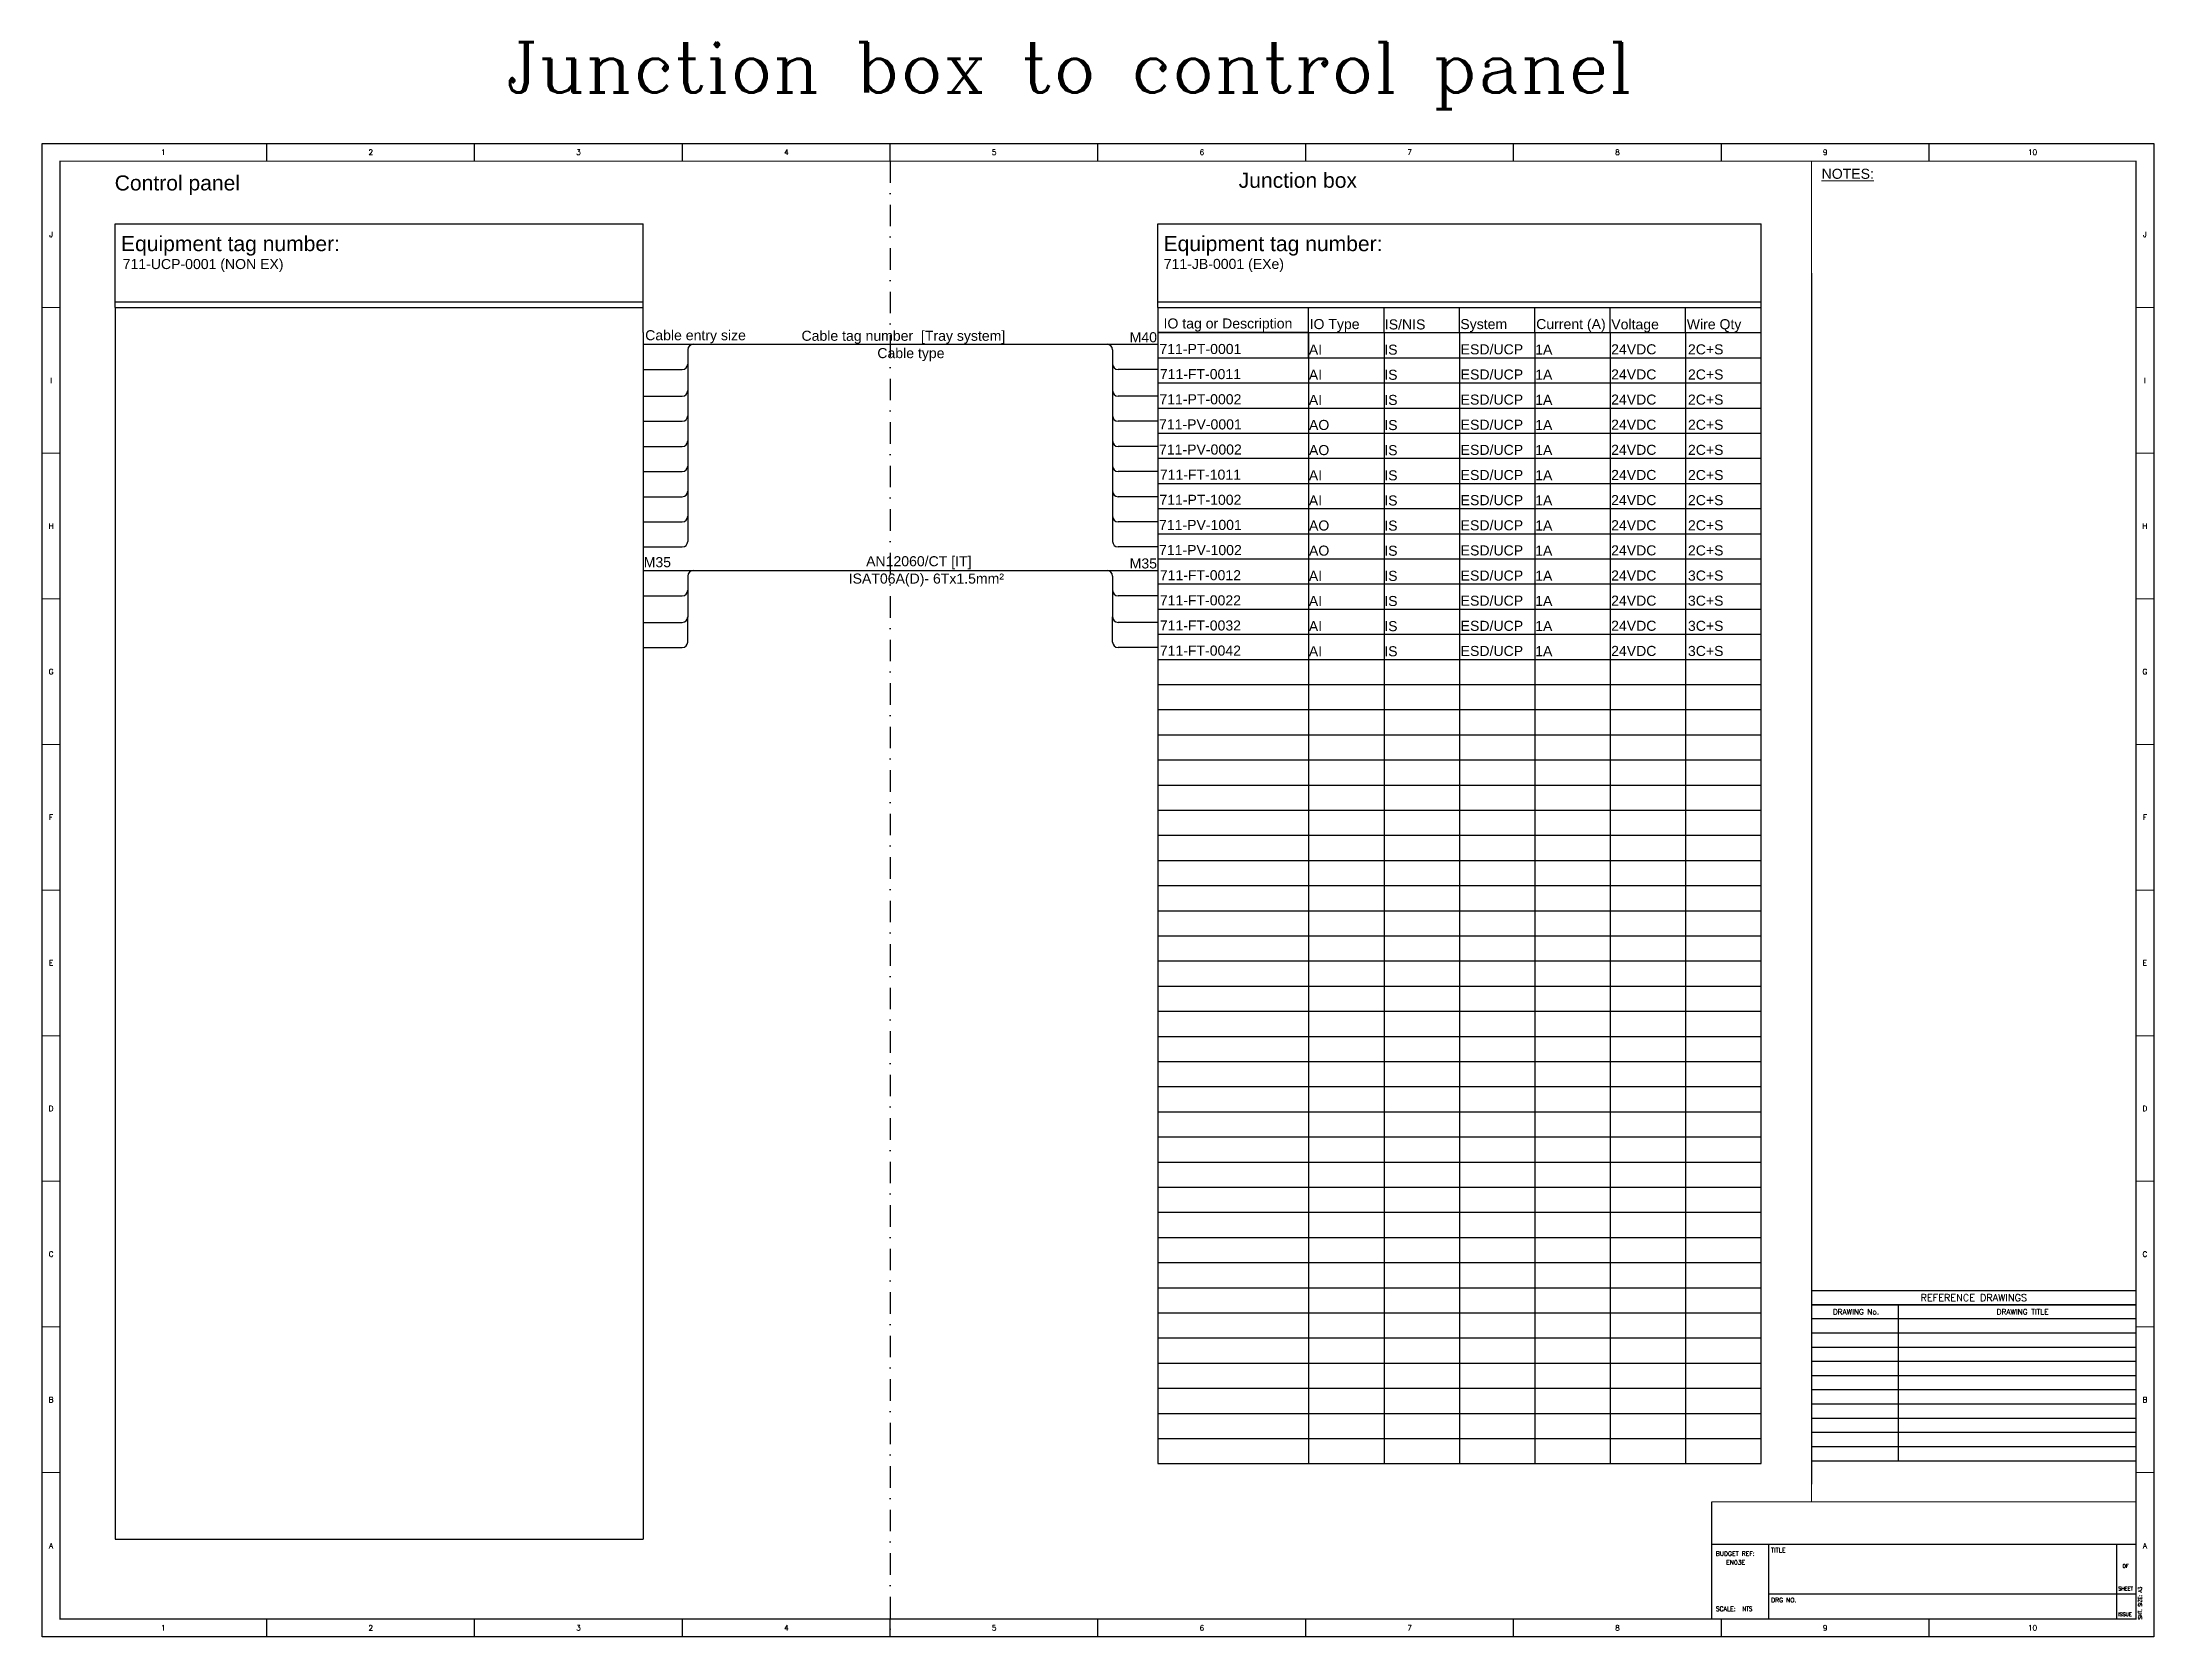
# Model space of a CAD drawing. Header units: millimetres. Extents: x 1546 to 3944, y 8323 to 8646.
# Drawn here: x 3029.4 to 3449.4, y 8323 to 8640.2 of the extents above; entities that cross this region are included whole.
import ezdxf
from ezdxf.enums import TextEntityAlignment as Align

# ---------------------------------------------------------------- set-up
doc = ezdxf.new("R2010")
doc.units = ezdxf.units.MM
doc.linetypes.add('DGN Style 4', pattern=[8.553394, 4.276697, -2.138348, 0, -2.138348])
for name, color, linetype in [('BORDER', 131, 'Continuous'), ('CABLE', 1, 'Continuous'), ('LOCATION', 4, 'Continuous')]:
    doc.layers.add(name, color=color, linetype=linetype)
doc.layers.add('Text', color=7, linetype='Continuous', lineweight=13)
doc.styles.add('Arial', font='arial.ttf', dxfattribs={"width": 0.9, "height": 225})
doc.styles.add('ROMANC', font='romanc.shx')
doc.styles.add('ROMANS', font='romans.shx', dxfattribs={"height": 3})

msp = doc.modelspace()

# ---------------------------------------------------------------- texts
at = {"linetype": 'ByBlock', "lineweight": -2, "style": 'ROMANS'}
for s, p in [('1', (3053.47, 8618.28)), ('2', (3094.71, 8618.28)), ('3', (3136.04, 8618.28)), ('4', (3177.37, 8618.28)), ('5', (3218.7, 8618.28)), ('6', (3260.03, 8618.28)), ('7', (3301.35, 8618.28)), ('8', (3342.68, 8618.28)), ('9', (3384.01, 8618.28)), ('10', (3425.25, 8618.28)), ('J', (3031.13, 8601.94)), ('J', (3447.59, 8601.94)), ('I', (3031.13, 8572.89)), ('I', (3447.59, 8572.89)), ('H', (3031.13, 8543.92)), ('H', (3447.59, 8543.92)), ('G', (3031.13, 8514.96)), ('G', (3447.59, 8514.96)), ('F', (3031.13, 8485.99)), ('F', (3447.59, 8485.99)), ('E', (3031.13, 8457.03)), ('E', (3447.59, 8457.03)), ('D', (3031.13, 8428.06)), ('D', (3447.59, 8428.06)), ('C', (3031.13, 8399.1)), ('C', (3447.59, 8399.1)), ('B', (3031.13, 8370.13)), ('B', (3447.59, 8370.13)), ('A', (3031.13, 8341.08)), ('A', (3447.59, 8341.08)), ('1', (3053.47, 8324.74)), ('2', (3094.71, 8324.74)), ('3', (3136.04, 8324.74)), ('4', (3177.37, 8324.74)), ('5', (3218.7, 8324.74)), ('6', (3260.03, 8324.74)), ('7', (3301.35, 8324.74)), ('8', (3342.68, 8324.74)), ('9', (3384.01, 8324.74)), ('10', (3425.25, 8324.74))]:
    msp.add_text(s, height=1.06, dxfattribs=at).set_placement(p, align=Align.MIDDLE_CENTER)
at = {"layer": 'BORDER', "color": 7, "ltscale": 0.25, "style": 'ROMANC'}
msp.add_text('Junction box to control panel', height=10, dxfattribs=at).set_placement((3121.57, 8640.17), align=Align.TOP_LEFT)
at = {"layer": 'BORDER'}
for s, height, style, p in [('DRAWING No.', 1.0597, 'ROMANS', (3390.13, 8387.62)), ('REFERENCE DRAWINGS', 1.413, 'ROMANC', (3413.56, 8390.44)), ('DRAWING TITLE', 1.0597, 'ROMANS', (3423.28, 8387.62))]:
    msp.add_text(s, height=height, dxfattribs=dict(at, style=style)).set_placement(p, align=Align.MIDDLE)
for s, height, style, p in [('BUDGET REF:', 0.8831, 'ROMANC', (3362.24, 8339.08)), ('EN03E', 0.883, 'ROMANC', (3364.3, 8337.33)), ('TITLE', 0.883, 'ROMANC', (3373.25, 8339.76)), ('SCALE:', 0.883, 'ROMANC', (3362.24, 8328.09)), ('DRG NO.', 0.883, 'ROMANC', (3373.25, 8329.84)), ('ISSUE', 0.706, 'ROMANS', (3442.3, 8327.09))]:
    msp.add_text(s, height=height, dxfattribs=dict(at, style=style)).set_placement(p)
at = {"layer": 'BORDER', "style": 'ROMANS'}
for s, p in [('OF', (3443.76, 8336.71)), ('SHEET', (3443.76, 8332.21))]:
    msp.add_text(s, height=0.706, dxfattribs=at).set_placement(p, align=Align.CENTER)
msp.add_text('SHT. SIZE: A3', height=0.7065, rotation=90, dxfattribs=at).set_placement((3446.29, 8326.41), align=Align.TOP_LEFT)
at = {"layer": 'BORDER', "ltscale": 0.25, "style": 'ROMANC', "width": 0.9}
msp.add_text('NTS', height=0.883, dxfattribs=at).set_placement((3367.54, 8328.09))
at = {"layer": 'CABLE', "color": 3, "style": 'Arial'}
for s, p in [('Cable entry size', (3159.31, 8581.89)), ('Cable tag number  [Tray system]', (3200.65, 8581.78)), ('M40', (3248.38, 8581.49)), ('M35', (3151.72, 8536.74)), ('AN12060/CT [IT]', (3203.72, 8536.93)), ('M35', (3248.38, 8536.49))]:
    msp.add_text(s, height=2, dxfattribs=at).set_placement(p, align=Align.MIDDLE_CENTER)
at = {"layer": 'CABLE', "color": 2, "style": 'Arial'}
for s, p in [('Cable type', (3202.15, 8577.33)), ('ISAT06A(D)- 6Tx1.5mm²', (3205.22, 8532.48))]:
    msp.add_text(s, height=2, dxfattribs=at).set_placement(p, align=Align.CENTER)
at = {"layer": 'Text', "style": 'Arial'}
for s, height, p in [('Junction box', 3, (3279.11, 8612.77)), ('Control panel', 3, (3056.24, 8611.81)), ('Equipment tag number:', 3, (3066.81, 8599.74)), ('Equipment tag number:', 3, (3274.17, 8599.74)), ('711-UCP-0001 (NON EX)', 2, (3061.36, 8595.8)), ('711-JB-0001 (EXe)', 2, (3264.4, 8595.82)), ('IO tag or Description', 2, (3265.21, 8583.98)), ('IO Type', 2, (3286.42, 8583.82)), ('IS/NIS', 2, (3300.45, 8584.08)), ('System', 2, (3316.09, 8583.82)), ('Current (A)', 2, (3333.43, 8583.86)), ('Voltage ', 2, (3346.58, 8583.81)), ('Wire Qty', 2, (3361.9, 8583.83)), ('711-PT-0001', 2, (3259.73, 8579.15)), ('AI', 2, (3282.62, 8579.02)), ('IS', 2, (3297.62, 8579.02)), ('ESD/UCP', 2, (3317.71, 8579.12)), ('1A', 2, (3328.03, 8579.04)), ('24VDC', 2, (3345.93, 8579.09)), ('2C+S', 2, (3360.24, 8579.08)), ('711-FT-0011', 2, (3259.73, 8574.15)), ('AI', 2, (3282.62, 8574.02)), ('IS', 2, (3297.62, 8574.02)), ('ESD/UCP', 2, (3317.71, 8574.12)), ('1A', 2, (3328.03, 8574.04)), ('24VDC', 2, (3345.93, 8574.09)), ('2C+S', 2, (3360.24, 8574.08)), ('711-PT-0002', 2, (3259.73, 8569.15)), ('AI', 2, (3282.62, 8569.02)), ('IS', 2, (3297.62, 8569.02)), ('ESD/UCP', 2, (3317.71, 8569.12)), ('1A', 2, (3328.03, 8569.04)), ('24VDC', 2, (3345.93, 8569.09)), ('2C+S', 2, (3360.24, 8569.08)), ('711-PV-0001', 2, (3259.73, 8564.15)), ('AO', 2, (3283.35, 8564.04)), ('IS', 2, (3297.62, 8564.02)), ('ESD/UCP', 2, (3317.71, 8564.12)), ('1A', 2, (3328.03, 8564.04)), ('24VDC', 2, (3345.93, 8564.09)), ('2C+S', 2, (3360.24, 8564.08)), ('711-PV-0002', 2, (3259.73, 8559.15)), ('AO', 2, (3283.35, 8559.04)), ('IS', 2, (3297.62, 8559.02)), ('ESD/UCP', 2, (3317.71, 8559.12)), ('1A', 2, (3328.03, 8559.04)), ('24VDC', 2, (3345.93, 8559.09)), ('2C+S', 2, (3360.24, 8559.08)), ('711-FT-1011', 2, (3259.73, 8554.15)), ('AI', 2, (3282.62, 8554.02)), ('IS', 2, (3297.62, 8554.02)), ('ESD/UCP', 2, (3317.71, 8554.12)), ('1A', 2, (3328.03, 8554.04)), ('24VDC', 2, (3345.93, 8554.09)), ('2C+S', 2, (3360.24, 8554.08)), ('711-PT-1002', 2, (3259.73, 8549.15)), ('AI', 2, (3282.62, 8549.02)), ('IS', 2, (3297.62, 8549.02)), ('ESD/UCP', 2, (3317.71, 8549.12)), ('1A', 2, (3328.03, 8549.04)), ('24VDC', 2, (3345.93, 8549.09)), ('2C+S', 2, (3360.24, 8549.08)), ('711-PV-1001', 2, (3259.73, 8544.15)), ('AO', 2, (3283.35, 8544.04)), ('IS', 2, (3297.62, 8544.02)), ('ESD/UCP', 2, (3317.71, 8544.12)), ('1A', 2, (3328.03, 8544.04)), ('24VDC', 2, (3345.93, 8544.09)), ('2C+S', 2, (3360.24, 8544.08)), ('711-PV-1002', 2, (3259.73, 8539.15)), ('AO', 2, (3283.35, 8539.04)), ('IS', 2, (3297.62, 8539.02)), ('ESD/UCP', 2, (3317.71, 8539.12)), ('1A', 2, (3328.03, 8539.04)), ('24VDC', 2, (3345.93, 8539.09)), ('2C+S', 2, (3360.24, 8539.08)), ('711-FT-0012', 2, (3259.73, 8534.15)), ('AI', 2, (3282.62, 8534.02)), ('IS', 2, (3297.62, 8534.02)), ('ESD/UCP', 2, (3317.71, 8534.12)), ('1A', 2, (3328.03, 8534.04)), ('24VDC', 2, (3345.93, 8534.09)), ('3C+S', 2, (3360.24, 8534.08)), ('711-FT-0022', 2, (3259.73, 8529.15)), ('AI', 2, (3282.62, 8529.02)), ('IS', 2, (3297.62, 8529.02)), ('ESD/UCP', 2, (3317.71, 8529.12)), ('1A', 2, (3328.03, 8529.04)), ('24VDC', 2, (3345.93, 8529.09)), ('3C+S', 2, (3360.24, 8529.08)), ('711-FT-0032', 2, (3259.73, 8524.15)), ('AI', 2, (3282.62, 8524.02)), ('IS', 2, (3297.62, 8524.02)), ('ESD/UCP', 2, (3317.71, 8524.12)), ('1A', 2, (3328.03, 8524.04)), ('24VDC', 2, (3345.93, 8524.09)), ('3C+S', 2, (3360.24, 8524.08)), ('711-FT-0042', 2, (3259.73, 8519.15)), ('AI', 2, (3282.62, 8519.02)), ('IS', 2, (3297.62, 8519.02)), ('ESD/UCP', 2, (3317.71, 8519.12)), ('1A', 2, (3328.03, 8519.04)), ('24VDC', 2, (3345.93, 8519.09)), ('3C+S', 2, (3360.24, 8519.08))]:
    msp.add_text(s, height=height, dxfattribs=at).set_placement(p, align=Align.MIDDLE)
at = {"layer": 'Text', "color": 7, "linetype": 'Continuous', "lineweight": 13, "style": 'Arial'}
msp.add_text('%%UNOTES:', height=2, dxfattribs=at).set_placement((3383.3, 8613))

# ---------------------------------------------------------------- linework, layer by layer
for p, q in [((3074.05, 8616.51), (3074.05, 8620.05)), ((3115.37, 8616.51), (3115.37, 8620.05)), ((3156.7, 8616.51), (3156.7, 8620.05)), ((3198.03, 8616.51), (3198.03, 8620.05)), ((3239.36, 8616.51), (3239.36, 8620.05)), ((3280.69, 8616.51), (3280.69, 8620.05)), ((3322.02, 8616.51), (3322.02, 8620.05)), ((3363.35, 8616.51), (3363.35, 8620.05)), ((3404.68, 8616.51), (3404.68, 8620.05)), ((3074.05, 8322.97), (3074.05, 8326.51)), ((3115.37, 8322.97), (3115.37, 8326.51)), ((3156.7, 8322.97), (3156.7, 8326.51)), ((3198.03, 8322.97), (3198.03, 8326.51)), ((3239.36, 8322.97), (3239.36, 8326.51)), ((3280.69, 8322.97), (3280.69, 8326.51)), ((3322.02, 8322.97), (3322.02, 8326.51)), ((3363.35, 8322.97), (3363.35, 8326.51)), ((3404.68, 8322.97), (3404.68, 8326.51))]:
    msp.add_line(p, q)
at = {"linetype": 'ByBlock', "lineweight": 5}
for p, q in [((3029.36, 8587.37), (3032.89, 8587.37)), ((3445.83, 8587.37), (3449.36, 8587.37)), ((3029.36, 8558.41), (3032.89, 8558.41)), ((3445.83, 8558.41), (3449.36, 8558.41)), ((3029.36, 8529.44), (3032.89, 8529.44)), ((3445.83, 8529.44), (3449.36, 8529.44)), ((3029.36, 8500.48), (3032.89, 8500.48)), ((3445.83, 8500.48), (3449.36, 8500.48)), ((3029.36, 8471.51), (3032.89, 8471.51)), ((3445.83, 8471.51), (3449.36, 8471.51)), ((3029.36, 8442.54), (3032.89, 8442.54)), ((3445.83, 8442.54), (3449.36, 8442.54)), ((3029.36, 8413.58), (3032.89, 8413.58)), ((3445.83, 8413.58), (3449.36, 8413.58)), ((3029.36, 8384.61), (3032.89, 8384.61)), ((3445.83, 8384.61), (3449.36, 8384.61)), ((3029.36, 8355.65), (3032.89, 8355.65)), ((3445.83, 8355.65), (3449.36, 8355.65))]:
    msp.add_line(p, q, dxfattribs=at)
at = {"layer": 'BORDER', "linetype": 'DGN Style 4'}
msp.add_line((3198.03, 8616.51), (3198.03, 8322.97), dxfattribs=at)
at = {"layer": 'BORDER'}
for p, q in [((3043.89, 8604.06), (3148.89, 8604.06)), ((3043.89, 8587.41), (3043.89, 8604.06)), ((3148.89, 8587.41), (3148.89, 8604.06)), ((3251.25, 8587.41), (3251.25, 8604.06)), ((3251.25, 8604.06), (3371.25, 8604.06)), ((3371.25, 8582.41), (3371.25, 8604.06)), ((3032.89, 8594.26), (3032.89, 8353.35)), ((3381.29, 8594.26), (3381.29, 8353.35)), ((3043.89, 8587.41), (3058.89, 8587.41)), ((3043.89, 8587.41), (3058.89, 8587.41)), ((3043.89, 8587.41), (3043.89, 8577.41)), ((3043.89, 8587.41), (3043.89, 8582.41)), ((3118.89, 8588.51), (3148.89, 8588.51)), ((3118.89, 8587.41), (3148.89, 8587.41)), ((3148.89, 8582.41), (3148.89, 8587.41)), ((3251.25, 8588.51), (3371.25, 8588.51)), ((3251.25, 8587.41), (3251.25, 8577.41)), ((3251.25, 8587.41), (3251.25, 8582.41)), ((3281.25, 8582.41), (3281.25, 8587.41)), ((3296.25, 8582.41), (3296.25, 8587.41)), ((3311.25, 8582.41), (3311.25, 8587.41)), ((3326.25, 8582.41), (3326.25, 8587.41)), ((3326.25, 8582.41), (3326.25, 8587.41)), ((3326.25, 8587.41), (3356.25, 8587.41)), ((3341.25, 8582.41), (3341.25, 8587.41)), ((3356.25, 8582.41), (3356.25, 8587.41)), ((3356.25, 8587.41), (3371.25, 8587.41)), ((3371.25, 8357.41), (3371.25, 8587.41)), ((3043.89, 8582.41), (3043.89, 8577.41)), ((3148.89, 8582.41), (3148.89, 8342.41)), ((3251.25, 8582.41), (3266.25, 8582.41)), ((3281.25, 8582.41), (3251.25, 8582.41)), ((3251.25, 8582.41), (3251.25, 8577.41)), ((3266.25, 8582.41), (3281.25, 8582.41)), ((3281.25, 8582.41), (3296.25, 8582.41)), ((3281.25, 8582.41), (3281.25, 8357.41)), ((3281.25, 8577.41), (3281.25, 8582.41)), ((3296.25, 8582.41), (3311.25, 8582.41)), ((3296.25, 8582.41), (3296.25, 8357.41)), ((3311.25, 8582.41), (3326.25, 8582.41)), ((3311.25, 8582.41), (3311.25, 8357.41)), ((3326.25, 8582.41), (3326.25, 8357.41)), ((3326.25, 8582.41), (3326.25, 8357.41)), ((3326.25, 8582.41), (3356.25, 8582.41)), ((3341.25, 8582.41), (3341.25, 8357.41)), ((3356.25, 8582.41), (3356.25, 8357.41)), ((3356.25, 8582.41), (3371.25, 8582.41)), ((3043.89, 8577.41), (3043.89, 8342.41)), ((3251.25, 8577.41), (3266.25, 8577.41)), ((3251.25, 8577.41), (3281.25, 8577.41)), ((3251.25, 8577.41), (3251.25, 8357.41)), ((3281.25, 8577.41), (3341.25, 8577.41)), ((3281.25, 8577.41), (3341.25, 8577.41)), ((3326.25, 8577.41), (3356.25, 8577.41)), ((3356.25, 8577.41), (3371.25, 8577.41)), ((3251.25, 8572.41), (3281.25, 8572.41)), ((3281.25, 8572.41), (3341.25, 8572.41)), ((3281.25, 8572.41), (3341.25, 8572.41)), ((3326.25, 8572.41), (3356.25, 8572.41)), ((3356.25, 8572.41), (3371.25, 8572.41)), ((3251.25, 8567.41), (3281.25, 8567.41)), ((3281.25, 8567.41), (3341.25, 8567.41)), ((3281.25, 8567.41), (3341.25, 8567.41)), ((3326.25, 8567.41), (3356.25, 8567.41)), ((3326.25, 8567.41), (3356.25, 8567.41)), ((3356.25, 8567.41), (3371.25, 8567.41)), ((3251.25, 8562.41), (3281.25, 8562.41)), ((3281.25, 8562.41), (3341.25, 8562.41)), ((3281.25, 8562.41), (3341.25, 8562.41)), ((3326.25, 8562.41), (3356.25, 8562.41)), ((3356.25, 8562.41), (3371.25, 8562.41)), ((3251.25, 8557.41), (3281.25, 8557.41)), ((3281.25, 8557.41), (3341.25, 8557.41)), ((3281.25, 8557.41), (3341.25, 8557.41)), ((3326.25, 8557.41), (3356.25, 8557.41)), ((3356.25, 8557.41), (3371.25, 8557.41)), ((3251.25, 8552.41), (3281.25, 8552.41)), ((3281.25, 8552.41), (3341.25, 8552.41)), ((3281.25, 8552.41), (3341.25, 8552.41)), ((3326.25, 8552.41), (3356.25, 8552.41)), ((3356.25, 8552.41), (3371.25, 8552.41)), ((3251.25, 8547.41), (3281.25, 8547.41)), ((3281.25, 8547.41), (3341.25, 8547.41)), ((3281.25, 8547.41), (3341.25, 8547.41)), ((3326.25, 8547.41), (3356.25, 8547.41)), ((3356.25, 8547.41), (3371.25, 8547.41)), ((3251.25, 8542.41), (3281.25, 8542.41)), ((3281.25, 8542.41), (3341.25, 8542.41)), ((3281.25, 8542.41), (3341.25, 8542.41)), ((3326.25, 8542.41), (3356.25, 8542.41)), ((3356.25, 8542.41), (3371.25, 8542.41)), ((3356.25, 8542.41), (3371.25, 8542.41)), ((3251.25, 8537.41), (3281.25, 8537.41)), ((3281.25, 8537.41), (3341.25, 8537.41)), ((3281.25, 8537.41), (3341.25, 8537.41)), ((3326.25, 8537.41), (3356.25, 8537.41)), ((3356.25, 8537.41), (3371.25, 8537.41)), ((3251.25, 8532.41), (3281.25, 8532.41)), ((3281.25, 8532.41), (3341.25, 8532.41)), ((3281.25, 8532.41), (3341.25, 8532.41)), ((3326.25, 8532.41), (3356.25, 8532.41)), ((3356.25, 8532.41), (3371.25, 8532.41)), ((3251.25, 8527.41), (3281.25, 8527.41)), ((3281.25, 8527.41), (3341.25, 8527.41)), ((3281.25, 8527.41), (3341.25, 8527.41)), ((3326.25, 8527.41), (3356.25, 8527.41)), ((3356.25, 8527.41), (3371.25, 8527.41)), ((3251.25, 8522.41), (3281.25, 8522.41)), ((3281.25, 8522.41), (3341.25, 8522.41)), ((3281.25, 8522.41), (3341.25, 8522.41)), ((3326.25, 8522.41), (3356.25, 8522.41)), ((3356.25, 8522.41), (3371.25, 8522.41)), ((3251.25, 8517.41), (3281.25, 8517.41)), ((3281.25, 8517.41), (3341.25, 8517.41)), ((3281.25, 8517.41), (3341.25, 8517.41)), ((3326.25, 8517.41), (3356.25, 8517.41)), ((3356.25, 8517.41), (3371.25, 8517.41)), ((3251.25, 8512.41), (3266.25, 8512.41)), ((3266.25, 8512.41), (3326.25, 8512.41)), ((3326.25, 8512.41), (3356.25, 8512.41)), ((3356.25, 8512.41), (3371.25, 8512.41)), ((3251.25, 8507.41), (3266.25, 8507.41)), ((3266.25, 8507.41), (3326.25, 8507.41)), ((3326.25, 8507.41), (3356.25, 8507.41)), ((3356.25, 8507.41), (3371.25, 8507.41)), ((3251.25, 8502.41), (3266.25, 8502.41)), ((3266.25, 8502.41), (3326.25, 8502.41)), ((3326.25, 8502.41), (3356.25, 8502.41)), ((3356.25, 8502.41), (3371.25, 8502.41)), ((3251.25, 8497.41), (3266.25, 8497.41)), ((3266.25, 8497.41), (3326.25, 8497.41)), ((3326.25, 8497.41), (3356.25, 8497.41)), ((3356.25, 8497.41), (3371.25, 8497.41)), ((3251.25, 8492.41), (3266.25, 8492.41)), ((3266.25, 8492.41), (3326.25, 8492.41)), ((3326.25, 8492.41), (3356.25, 8492.41)), ((3356.25, 8492.41), (3371.25, 8492.41)), ((3251.25, 8487.41), (3266.25, 8487.41)), ((3266.25, 8487.41), (3326.25, 8487.41)), ((3326.25, 8487.41), (3356.25, 8487.41)), ((3356.25, 8487.41), (3371.25, 8487.41)), ((3251.25, 8482.41), (3266.25, 8482.41)), ((3266.25, 8482.41), (3326.25, 8482.41)), ((3326.25, 8482.41), (3356.25, 8482.41)), ((3356.25, 8482.41), (3371.25, 8482.41)), ((3251.25, 8477.41), (3266.25, 8477.41)), ((3266.25, 8477.41), (3326.25, 8477.41)), ((3326.25, 8477.41), (3356.25, 8477.41)), ((3356.25, 8477.41), (3371.25, 8477.41)), ((3251.25, 8472.41), (3266.25, 8472.41)), ((3266.25, 8472.41), (3326.25, 8472.41)), ((3326.25, 8472.41), (3356.25, 8472.41)), ((3356.25, 8472.41), (3371.25, 8472.41)), ((3251.25, 8467.41), (3266.25, 8467.41)), ((3266.25, 8467.41), (3326.25, 8467.41)), ((3326.25, 8467.41), (3356.25, 8467.41)), ((3356.25, 8467.41), (3371.25, 8467.41)), ((3251.25, 8462.41), (3266.25, 8462.41)), ((3266.25, 8462.41), (3326.25, 8462.41)), ((3326.25, 8462.41), (3356.25, 8462.41)), ((3356.25, 8462.41), (3371.25, 8462.41)), ((3251.25, 8457.41), (3266.25, 8457.41)), ((3266.25, 8457.41), (3326.25, 8457.41)), ((3326.25, 8457.41), (3356.25, 8457.41)), ((3356.25, 8457.41), (3371.25, 8457.41)), ((3251.25, 8452.41), (3266.25, 8452.41)), ((3251.25, 8452.41), (3266.25, 8452.41)), ((3266.25, 8452.41), (3326.25, 8452.41)), ((3266.25, 8452.41), (3326.25, 8452.41)), ((3326.25, 8452.41), (3356.25, 8452.41)), ((3356.25, 8452.41), (3371.25, 8452.41)), ((3251.25, 8447.41), (3266.25, 8447.41)), ((3266.25, 8447.41), (3326.25, 8447.41)), ((3326.25, 8447.41), (3356.25, 8447.41)), ((3356.25, 8447.41), (3371.25, 8447.41)), ((3251.25, 8442.41), (3266.25, 8442.41)), ((3266.25, 8442.41), (3326.25, 8442.41)), ((3326.25, 8442.41), (3356.25, 8442.41)), ((3356.25, 8442.41), (3371.25, 8442.41)), ((3251.25, 8437.41), (3266.25, 8437.41)), ((3266.25, 8437.41), (3326.25, 8437.41)), ((3326.25, 8437.41), (3356.25, 8437.41)), ((3356.25, 8437.41), (3371.25, 8437.41)), ((3251.25, 8432.41), (3266.25, 8432.41)), ((3266.25, 8432.41), (3326.25, 8432.41)), ((3326.25, 8432.41), (3356.25, 8432.41)), ((3356.25, 8432.41), (3371.25, 8432.41)), ((3251.25, 8427.41), (3266.25, 8427.41)), ((3266.25, 8427.41), (3326.25, 8427.41)), ((3326.25, 8427.41), (3356.25, 8427.41)), ((3356.25, 8427.41), (3371.25, 8427.41)), ((3251.25, 8422.41), (3266.25, 8422.41)), ((3266.25, 8422.41), (3326.25, 8422.41)), ((3326.25, 8422.41), (3356.25, 8422.41)), ((3356.25, 8422.41), (3371.25, 8422.41)), ((3251.25, 8417.41), (3266.25, 8417.41)), ((3266.25, 8417.41), (3326.25, 8417.41)), ((3326.25, 8417.41), (3356.25, 8417.41)), ((3356.25, 8417.41), (3371.25, 8417.41)), ((3251.25, 8412.41), (3266.25, 8412.41)), ((3266.25, 8412.41), (3326.25, 8412.41)), ((3326.25, 8412.41), (3356.25, 8412.41)), ((3356.25, 8412.41), (3371.25, 8412.41)), ((3251.25, 8407.41), (3266.25, 8407.41)), ((3266.25, 8407.41), (3326.25, 8407.41)), ((3326.25, 8407.41), (3356.25, 8407.41)), ((3356.25, 8407.41), (3371.25, 8407.41)), ((3251.25, 8402.41), (3266.25, 8402.41)), ((3266.25, 8402.41), (3326.25, 8402.41)), ((3326.25, 8402.41), (3356.25, 8402.41)), ((3356.25, 8402.41), (3371.25, 8402.41)), ((3251.25, 8397.41), (3266.25, 8397.41)), ((3251.25, 8397.41), (3266.25, 8397.41)), ((3266.25, 8397.41), (3326.25, 8397.41)), ((3266.25, 8397.41), (3326.25, 8397.41)), ((3326.25, 8397.41), (3356.25, 8397.41)), ((3356.25, 8397.41), (3371.25, 8397.41)), ((3251.25, 8392.41), (3266.25, 8392.41)), ((3266.25, 8392.41), (3326.25, 8392.41)), ((3326.25, 8392.41), (3356.25, 8392.41)), ((3326.25, 8392.41), (3356.25, 8392.41)), ((3356.25, 8392.41), (3371.25, 8392.41)), ((3381.29, 8391.85), (3445.83, 8391.85)), ((3251.25, 8387.41), (3266.25, 8387.41)), ((3266.25, 8387.41), (3326.25, 8387.41)), ((3326.25, 8387.41), (3356.25, 8387.41)), ((3356.25, 8387.41), (3371.25, 8387.41)), ((3381.29, 8389.03), (3445.83, 8389.03)), ((3445.83, 8389.03), (3381.29, 8389.03)), ((3398.6, 8357.94), (3398.6, 8389.03)), ((3445.83, 8386.2), (3381.29, 8386.2)), ((3445.83, 8383.38), (3381.29, 8383.38)), ((3251.25, 8382.41), (3266.25, 8382.41)), ((3266.25, 8382.41), (3326.25, 8382.41)), ((3326.25, 8382.41), (3356.25, 8382.41)), ((3356.25, 8382.41), (3371.25, 8382.41)), ((3445.83, 8380.55), (3381.29, 8380.55)), ((3251.25, 8377.41), (3266.25, 8377.41)), ((3266.25, 8377.41), (3326.25, 8377.41)), ((3326.25, 8377.41), (3356.25, 8377.41)), ((3356.25, 8377.41), (3371.25, 8377.41)), ((3445.83, 8377.73), (3381.29, 8377.73)), ((3445.83, 8374.9), (3381.29, 8374.9)), ((3251.25, 8372.41), (3266.25, 8372.41)), ((3266.25, 8372.41), (3326.25, 8372.41)), ((3326.25, 8372.41), (3356.25, 8372.41)), ((3356.25, 8372.41), (3371.25, 8372.41)), ((3445.83, 8372.07), (3381.29, 8372.07)), ((3251.25, 8367.41), (3266.25, 8367.41)), ((3266.25, 8367.41), (3326.25, 8367.41)), ((3326.25, 8367.41), (3356.25, 8367.41)), ((3356.25, 8367.41), (3371.25, 8367.41)), ((3445.83, 8369.25), (3381.29, 8369.25)), ((3445.83, 8366.42), (3381.29, 8366.42)), ((3251.25, 8362.41), (3266.25, 8362.41)), ((3266.25, 8362.41), (3326.25, 8362.41)), ((3326.25, 8362.41), (3356.25, 8362.41)), ((3356.25, 8362.41), (3371.25, 8362.41)), ((3445.83, 8363.6), (3381.29, 8363.6)), ((3445.83, 8360.77), (3381.29, 8360.77)), ((3251.25, 8357.41), (3266.25, 8357.41)), ((3266.25, 8357.41), (3326.25, 8357.41)), ((3326.25, 8357.41), (3356.25, 8357.41)), ((3326.25, 8357.41), (3356.25, 8357.41)), ((3356.25, 8357.41), (3371.25, 8357.41)), ((3043.89, 8342.41), (3058.89, 8342.41)), ((3058.89, 8342.41), (3118.89, 8342.41)), ((3118.89, 8342.41), (3148.89, 8342.41)), ((3445.83, 8341.34), (3361.4, 8341.34)), ((3372.82, 8326.51), (3372.82, 8341.34)), ((3441.94, 8341.34), (3441.94, 8326.51)), ((3445.83, 8331.45), (3372.82, 8331.45)), ((3441.94, 8331.45), (3441.94, 8326.51))]:
    msp.add_line(p, q, dxfattribs=at)
msp.add_lwpolyline([(3029.36, 8620.05), (3449.36, 8620.05), (3449.36, 8322.97), (3029.36, 8322.97)], close=True, dxfattribs=at)
at = {"layer": 'BORDER', "const_width": 0.247}
msp.add_lwpolyline([(3445.83, 8616.51), (3032.89, 8616.51), (3032.89, 8326.51), (3445.83, 8326.51)], close=True, dxfattribs=at)
for points in [[(3381.29, 8349.82), (3381.29, 8616.51)], [(3381.29, 8357.94), (3445.83, 8357.94)], [(3361.4, 8326.51), (3361.4, 8349.82)], [(3361.4, 8349.82), (3445.83, 8349.82)]]:
    msp.add_lwpolyline(points, dxfattribs=at)
at = {"layer": 'CABLE', "color": 0}
for p, q in [((3148.89, 8580.09), (3244.56, 8580.09)), ((3148.89, 8580.09), (3207.51, 8580.09)), ((3157.76, 8578.99), (3157.76, 8570.8)), ((3242.26, 8578.99), (3242.26, 8570.8)), ((3244.56, 8580.09), (3251.25, 8580.09)), ((3148.8, 8575.05), (3156.66, 8575.05)), ((3251.23, 8575.05), (3243.36, 8575.05)), ((3148.8, 8570.09), (3148.89, 8570.09)), ((3148.8, 8569.76), (3156.66, 8569.76)), ((3157.76, 8570.8), (3157.76, 8540.86)), ((3242.26, 8570.8), (3242.26, 8540.86)), ((3251.23, 8569.76), (3243.36, 8569.76)), ((3356.15, 8570.09), (3356.25, 8570.09)), ((3148.8, 8564.76), (3156.66, 8564.76)), ((3251.23, 8564.76), (3243.36, 8564.76)), ((3148.8, 8559.76), (3156.66, 8559.76)), ((3251.23, 8559.76), (3243.36, 8559.76)), ((3148.8, 8554.76), (3156.66, 8554.76)), ((3251.23, 8554.76), (3243.36, 8554.76)), ((3148.8, 8549.76), (3156.66, 8549.76)), ((3251.23, 8549.76), (3243.36, 8549.76)), ((3148.8, 8544.76), (3156.66, 8544.76)), ((3251.23, 8544.76), (3243.36, 8544.76)), ((3148.8, 8539.76), (3156.66, 8539.76)), ((3251.23, 8539.76), (3243.36, 8539.76)), ((3148.89, 8535.09), (3244.56, 8535.09)), ((3148.89, 8535.09), (3207.51, 8535.09)), ((3244.56, 8535.09), (3251.25, 8535.09)), ((3157.76, 8533.99), (3157.76, 8525.8)), ((3242.26, 8533.99), (3242.26, 8525.8)), ((3148.8, 8530.05), (3156.66, 8530.05)), ((3251.23, 8530.05), (3243.36, 8530.05)), ((3148.8, 8524.76), (3156.66, 8524.76)), ((3157.76, 8520.86), (3157.76, 8525.8)), ((3242.26, 8520.86), (3242.26, 8525.86)), ((3251.23, 8524.76), (3243.36, 8524.76)), ((3148.8, 8519.76), (3156.66, 8519.76)), ((3251.23, 8519.76), (3243.36, 8519.76))]:
    msp.add_line(p, q, dxfattribs=at)
for centre, start, end in [((3158.86, 8578.99), 90, 180), ((3241.16, 8578.99), 0, 90), ((3156.66, 8576.15), 270, 0), ((3243.36, 8576.15), 180, 270), ((3156.66, 8570.86), 270, 0), ((3243.36, 8570.86), 180, 270), ((3156.66, 8565.86), 270, 0), ((3243.36, 8565.86), 180, 270), ((3156.66, 8560.86), 270, 0), ((3243.36, 8560.86), 180, 270), ((3156.66, 8555.86), 270, 0), ((3243.36, 8555.86), 180, 270), ((3156.66, 8550.86), 270, 0), ((3243.36, 8550.86), 180, 270), ((3156.66, 8545.86), 270, 0), ((3243.36, 8545.86), 180, 270), ((3156.66, 8540.86), 270, 0), ((3243.36, 8540.86), 180, 270), ((3158.86, 8533.99), 90, 180), ((3241.16, 8533.99), 0, 90), ((3156.66, 8531.15), 270, 0), ((3243.36, 8531.15), 180, 270), ((3156.66, 8525.86), 270, 0), ((3243.36, 8525.86), 180, 270), ((3156.66, 8520.86), 270, 0), ((3243.36, 8520.86), 180, 270)]:
    msp.add_arc(centre, 1.1, start, end, dxfattribs=at)
at = {"layer": 'LOCATION', "ltscale": 0.2}
for p, q in [((3043.89, 8588.51), (3118.89, 8588.51)), ((3043.89, 8587.41), (3118.89, 8587.41)), ((3251.25, 8587.41), (3326.25, 8587.41))]:
    msp.add_line(p, q, dxfattribs=at)

msp.set_redraw_order([(e.dxf.handle, doc.entitydb.next_handle()) for e in msp.query("TEXT MTEXT ATTDEF DIMENSION ARC_DIMENSION")])  # texts and dimensions are drawn at this point

doc.saveas('drawing.dxf')
